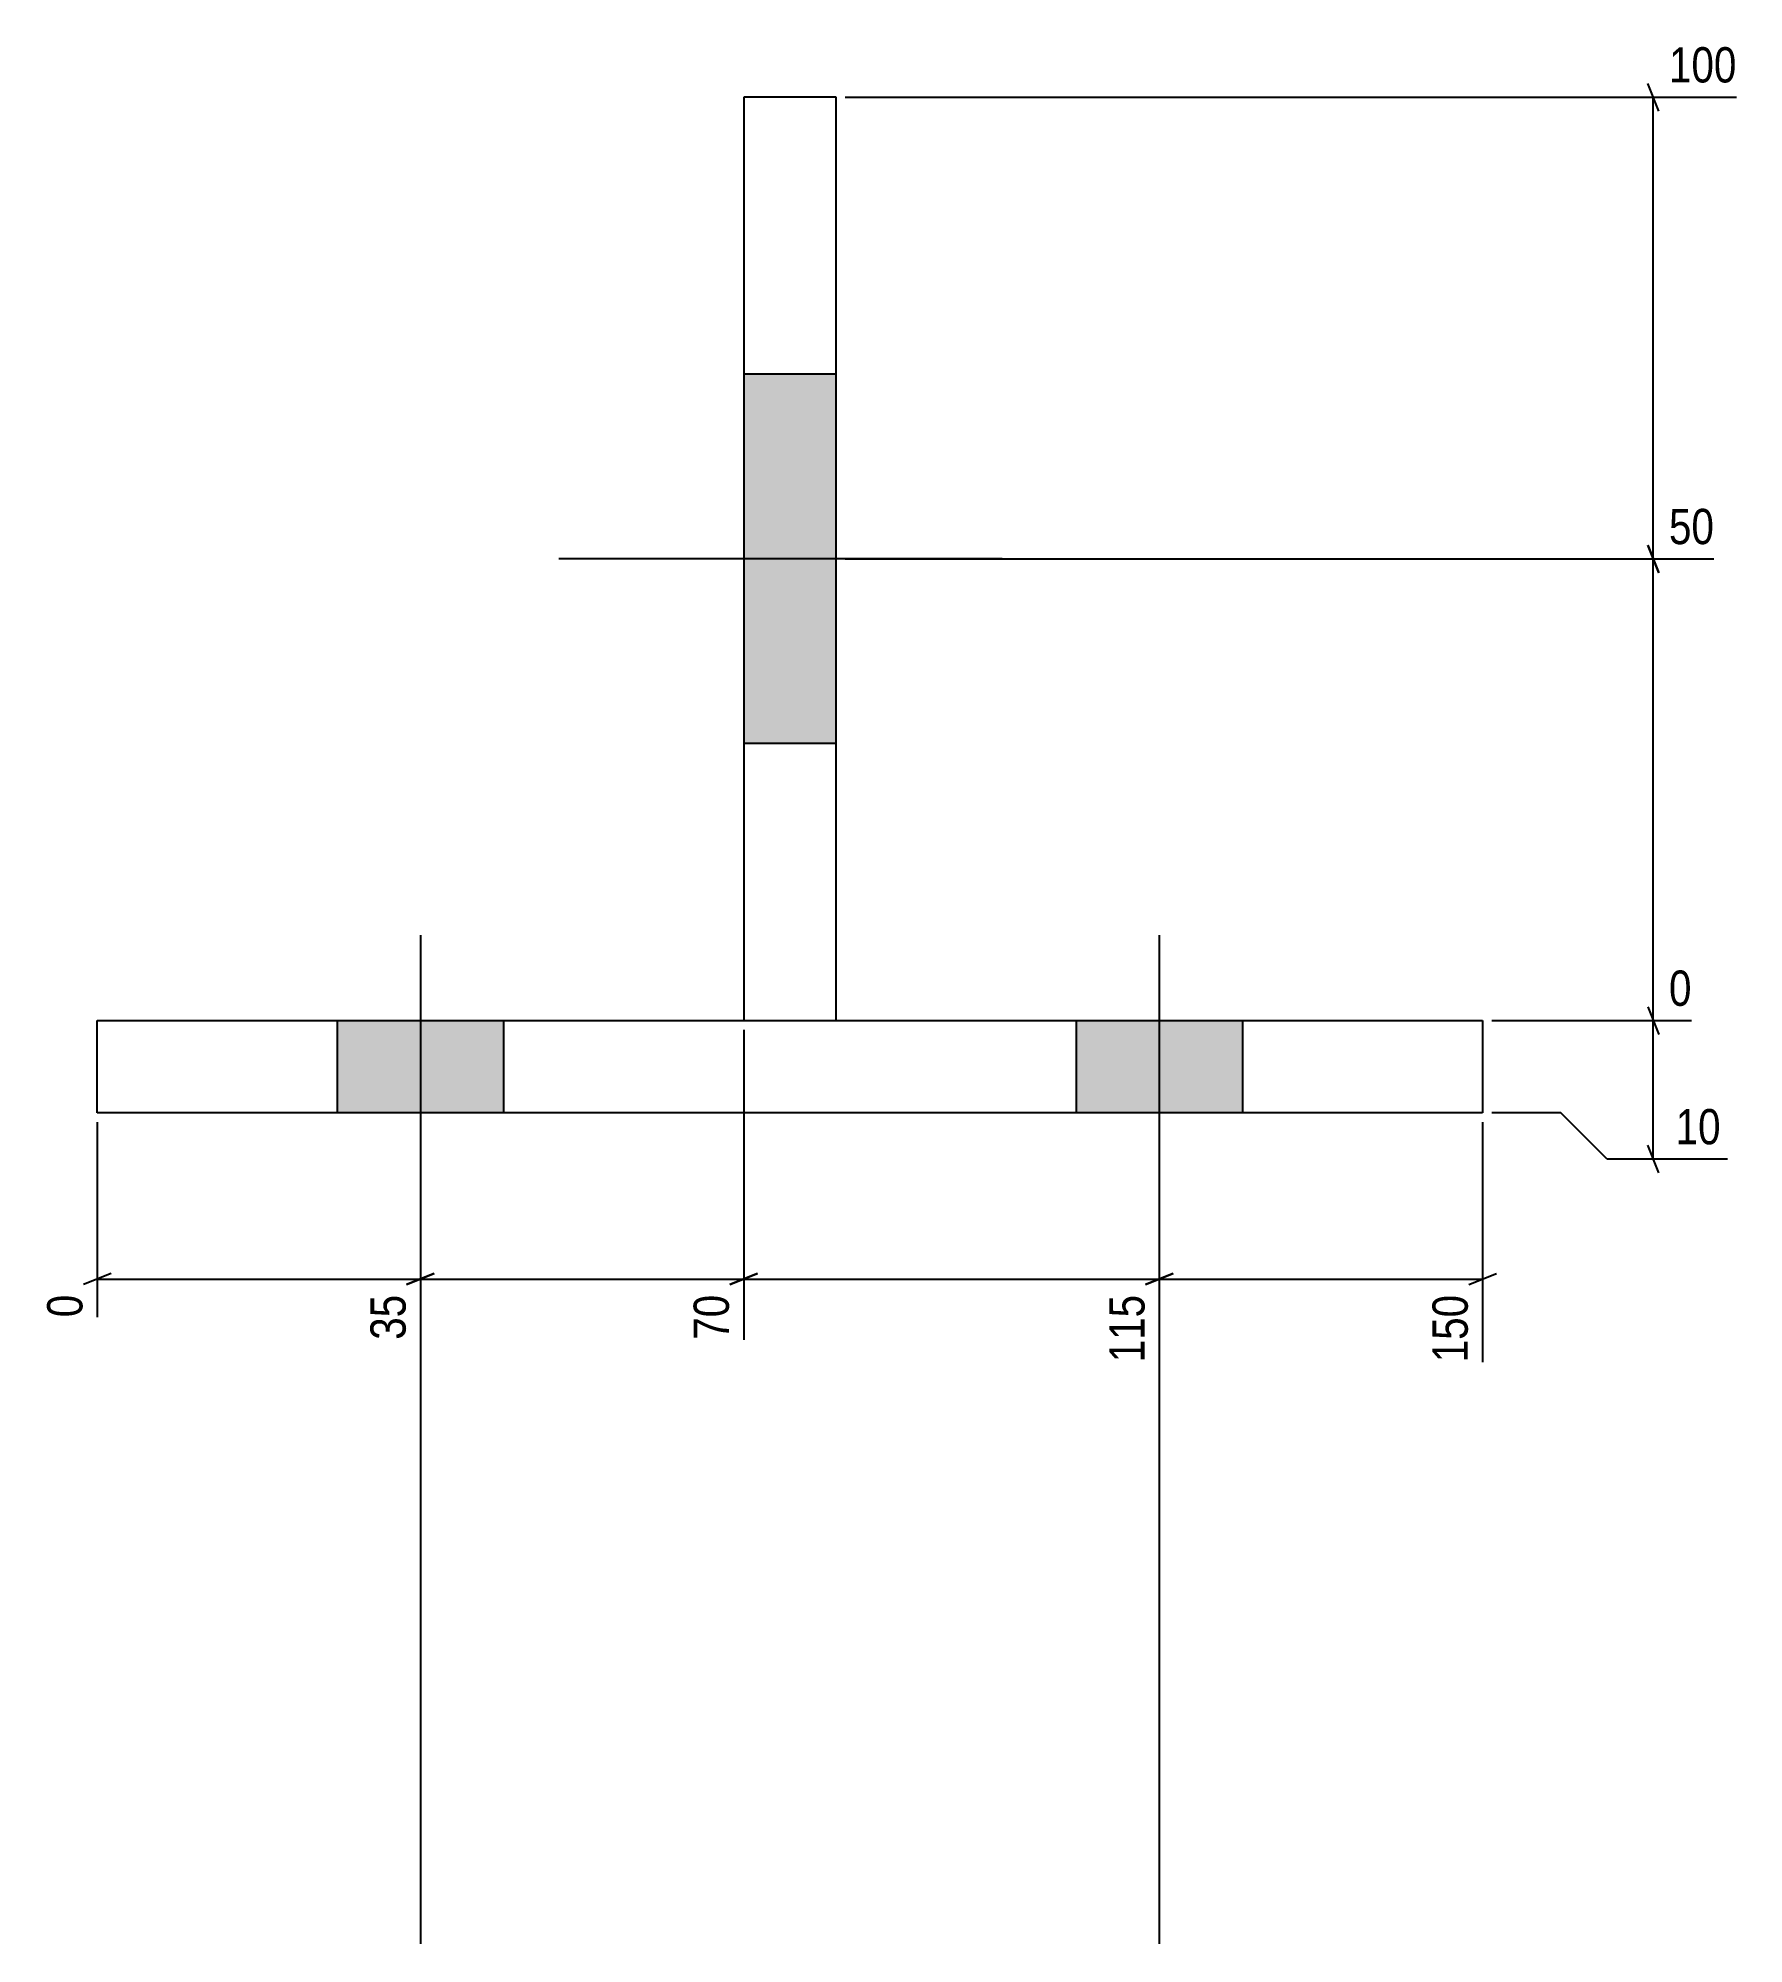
# Model space of a CAD drawing. Header units: millimetres. Extents: x 2 to 16242, y -61 to 156.
# Drawn here: x 5378.4 to 5563.1, y -60.6 to 145.8 of the extents above; entities that cross this region are included whole.
import ezdxf

# ---------------------------------------------------------------- set-up
doc = ezdxf.new("R2010")
doc.units = ezdxf.units.MM
doc.layers.add('MÅLSÆTNING', color=7, linetype='Continuous')
doc.layers.add('STÅL', color=7, linetype='Continuous')
doc.styles.add('Arial Narrow', font='ARIALN.TTF', dxfattribs={"height": 0.2})

msp = doc.modelspace()

# ---------------------------------------------------------------- hatches: boundary and pattern name
at = {"layer": 'STÅL', "linetype": 'Continuous'}
for points in [[(5464.84, 69.41), (5464.84, 109.41), (5454.84, 109.41), (5454.84, 69.41)], [(5464.84, 69.41), (5464.84, 109.41), (5454.84, 109.41), (5454.84, 69.41)], [(5410.84, 29.41), (5428.84, 29.41), (5428.84, 39.41), (5410.84, 39.41)], [(5490.84, 29.41), (5508.84, 29.41), (5508.84, 39.41), (5490.84, 39.41)]]:
    msp.add_hatch(color=96, dxfattribs=at).paths.add_polyline_path(points)

# ---------------------------------------------------------------- linework, layer by layer
at = {"layer": 'MÅLSÆTNING', "color": 7, "linetype": 'Continuous'}
for p, q in [((5553.93, 137.91), (5552.73, 140.91)), ((5465.84, 139.41), (5562.34, 139.41)), ((5553.33, 89.41), (5553.33, 139.41)), ((5552.73, 90.91), (5553.93, 87.91)), ((5553.93, 87.91), (5552.73, 90.91)), ((5465.84, 89.41), (5559.9, 89.41)), ((5465.84, 89.41), (5559.9, 89.41)), ((5535.84, 39.41), (5557.46, 39.41)), ((5552.73, 40.91), (5553.93, 37.91)), ((5553.33, 24.41), (5553.33, 39.41)), ((5454.84, 38.41), (5454.84, 4.84)), ((5454.84, 38.41), (5454.84, 4.84)), ((5543.33, 29.41), (5535.84, 29.41)), ((5548.33, 24.41), (5543.33, 29.41)), ((5384.84, 28.41), (5384.84, 7.28)), ((5419.84, 28.41), (5419.84, 4.84)), ((5419.84, 28.41), (5419.84, 4.84)), ((5499.84, 28.41), (5499.84, 2.4)), ((5499.84, 28.41), (5499.84, 2.4)), ((5534.84, 28.41), (5534.84, 2.4)), ((5553.93, 22.91), (5552.73, 25.91)), ((5561.36, 24.41), (5548.33, 24.41)), ((5386.34, 12.01), (5383.34, 10.81)), ((5384.84, 11.41), (5419.84, 11.41)), ((5421.34, 12.01), (5418.34, 10.81)), ((5418.34, 10.81), (5421.34, 12.01)), ((5419.84, 11.41), (5454.84, 11.41)), ((5456.34, 12.01), (5453.34, 10.81)), ((5453.34, 10.81), (5456.34, 12.01)), ((5454.84, 11.41), (5499.84, 11.41)), ((5501.34, 12.01), (5498.34, 10.81)), ((5498.34, 10.81), (5501.34, 12.01)), ((5499.84, 11.41), (5534.84, 11.41)), ((5533.34, 10.81), (5536.34, 12.01))]:
    msp.add_line(p, q, dxfattribs=at)
at = {"layer": 'STÅL', "color": 2, "linetype": 'Continuous'}
for p, q in [((5464.84, 139.41), (5454.84, 139.41)), ((5454.84, 139.41), (5454.84, 39.41)), ((5464.84, 39.41), (5464.84, 139.41)), ((5384.84, 29.41), (5384.84, 39.41)), ((5384.84, 39.41), (5534.84, 39.41)), ((5454.84, 39.41), (5464.84, 39.41)), ((5534.84, 39.41), (5534.84, 29.41)), ((5534.84, 29.41), (5384.84, 29.41))]:
    msp.add_line(p, q, dxfattribs=at)
at = {"layer": 'STÅL', "color": 96, "linetype": 'Continuous'}
for p, q in [((5464.84, 109.41), (5454.84, 109.41)), ((5464.84, 109.41), (5454.84, 109.41)), ((5482.84, 89.41), (5434.84, 89.41)), ((5482.84, 89.41), (5434.84, 89.41)), ((5464.84, 69.41), (5454.84, 69.41)), ((5464.84, 69.41), (5454.84, 69.41)), ((5419.84, 48.65), (5419.84, -60.59)), ((5499.84, 48.65), (5499.84, -60.59)), ((5410.84, 39.41), (5410.84, 29.41)), ((5428.84, 39.41), (5428.84, 29.41)), ((5490.84, 39.41), (5490.84, 29.41)), ((5508.84, 39.41), (5508.84, 29.41))]:
    msp.add_line(p, q, dxfattribs=at)

# ---------------------------------------------------------------- next in the draw order: wipeouts: each hides what was drawn before it
at = {"color": 0, "linetype": 'Continuous'}
for points in [[(5563.14, 140.21), (5563.14, 145.81), (5554.23, 145.81), (5554.23, 140.21)], [(5558.26, 40.21), (5558.26, 45.81), (5554.23, 45.81), (5554.23, 40.21)], [(5561.43, 25.21), (5561.43, 30.81), (5554.95, 30.81), (5554.95, 25.21)], [(5384.04, 10.51), (5378.44, 10.51), (5378.44, 6.47), (5384.04, 6.47)], [(5419.04, 10.51), (5413.44, 10.51), (5413.44, 4.04), (5419.04, 4.04)], [(5454.04, 10.51), (5448.44, 10.51), (5448.44, 4.04), (5454.04, 4.04)], [(5499.04, 10.51), (5493.44, 10.51), (5493.44, 1.6), (5499.04, 1.6)], [(5534.04, 10.51), (5528.44, 10.51), (5528.44, 1.6), (5534.04, 1.6)]]:
    msp.add_wipeout(points, dxfattribs=at).dxf.layer = 'MÅLSÆTNING'

# ---------------------------------------------------------------- next in the draw order: linework, layer by layer
at = {"layer": 'MÅLSÆTNING', "color": 7, "linetype": 'Continuous'}
for p, q in [((5553.33, 39.41), (5553.33, 89.41)), ((5535.84, 39.41), (5557.46, 39.41)), ((5552.73, 40.91), (5553.93, 37.91))]:
    msp.add_line(p, q, dxfattribs=at)

# ---------------------------------------------------------------- next in the draw order: texts
at = {"layer": 'MÅLSÆTNING', "color": 3, "linetype": 'Continuous', "style": 'Arial Narrow'}
for s, height, p in [('100', 3.818, (5555.03, 141.01)), ('0', 3.82, (5555.03, 41.01)), ('10', 3.818, (5555.75, 26.01))]:
    msp.add_text(s, height=height, dxfattribs=at).set_placement(p)
for s, height, p in [('0', 3.82, (5383.24, 7.28)), ('35', 3.818, (5418.24, 4.84)), ('70', 3.818, (5453.24, 4.84)), ('115', 3.818, (5498.24, 2.4)), ('150', 3.818, (5533.24, 2.4))]:
    msp.add_text(s, height=height, rotation=90.0002, dxfattribs=at).set_placement(p)

# ---------------------------------------------------------------- next in the draw order: wipeouts: each hides what was drawn before it
at = {"color": 0, "linetype": 'Continuous'}
msp.add_wipeout([(5560.7, 90.21), (5560.7, 95.81), (5554.23, 95.81), (5554.23, 90.21)], dxfattribs=at).dxf.layer = 'MÅLSÆTNING'

# ---------------------------------------------------------------- next in the draw order: texts
at = {"layer": 'MÅLSÆTNING', "color": 3, "linetype": 'Continuous', "style": 'Arial Narrow'}
msp.add_text('50', height=3.818, dxfattribs=at).set_placement((5555.03, 91.01))

doc.saveas('drawing.dxf')
